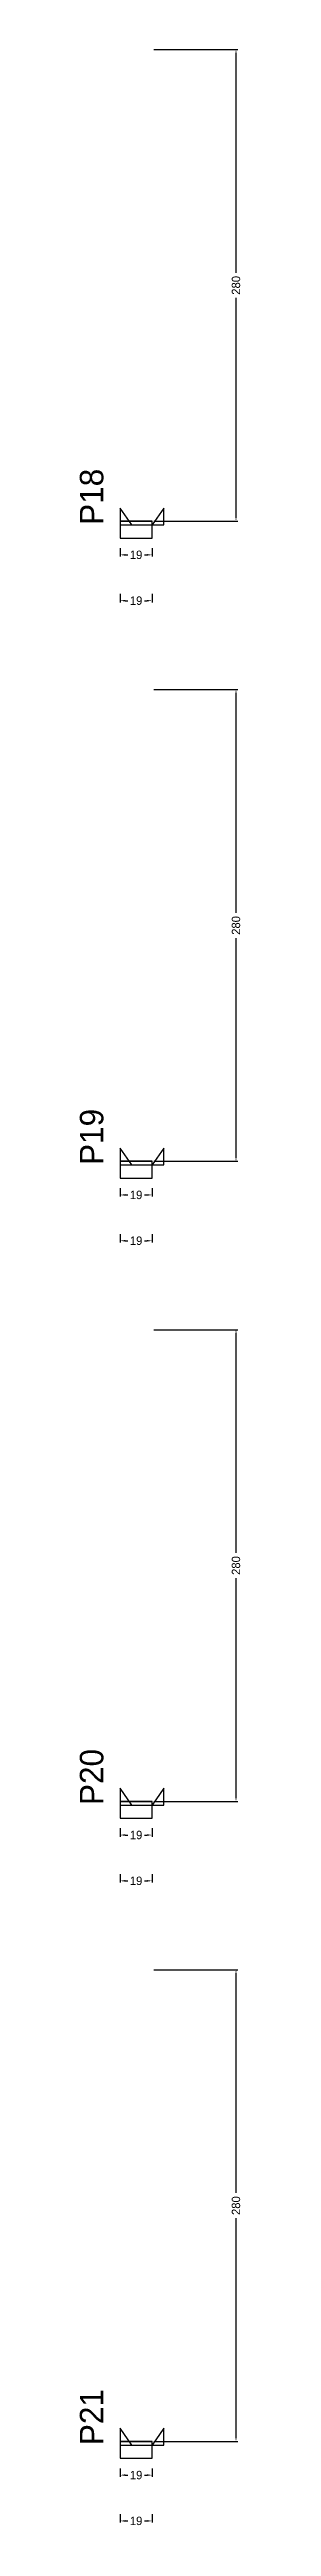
# Model space of a CAD drawing. Header units: centimetres. Extents: x -10500 to 4105, y -36866 to 295.
# Drawn here: x 3976 to 4072, y -7648 to -6178 of the extents above; entities that cross this region are included whole.
import ezdxf

# ---------------------------------------------------------------- set-up
doc = ezdxf.new("R2010")
doc.units = ezdxf.units.CM
for name, color, linetype in [('NOMENCLATURA', 7, 'Continuous'), ('SARR_2.2x10', 60, 'Continuous'), ('SARR_2.2x7', 40, 'Continuous')]:
    doc.layers.add(name, color=color, linetype=linetype)
doc.dimstyles.new('PAINEL-NOVA', dxfattribs={"dimtxt": 5, "dimasz": 3, "dimexe": 1, "dimexo": 1, "dimgap": 1, "dimtad": 1, "dimcen": 2.5, "dimazin": 3, "dimtfac": 1, "dimtmove": 0, "dimatfit": 3})

msp = doc.modelspace()

# ---------------------------------------------------------------- texts
at = {"layer": 'NOMENCLATURA'}
for s, p in [('P18', (3990, -6460)), ('P19', (3990, -6840)), ('P20', (3990, -7220)), ('P21', (3990, -7600))]:
    msp.add_text(s, height=14, rotation=90, dxfattribs=at).set_placement(p)

# ---------------------------------------------------------------- blocks, each defined once
blk = doc.blocks.new('_CLOSEDFILLED')
at = {"color": 0, "linetype": 'BYBLOCK'}
blk.add_solid([(-1, 0.16), (0, 0), (-1, -0.16)], dxfattribs=at)
blk = doc.blocks.new('*D541')
for p, q in [((4000, -7613.8), (4000, -7618.8)), ((4019, -7613.8), (4019, -7618.8)), ((4003, -7617.8), (4004.5, -7617.8)), ((4014.5, -7617.8), (4016, -7617.8))]:
    blk.add_line(p, q)
at = {"layer": 'Defpoints'}
for p in [(4000, -7612.8), (4019, -7612.8), (4000, -7617.8)]:
    blk.add_point(p, dxfattribs=at)
at = {"layer": 'SARR_2.2x10', "xscale": 3, "yscale": 3, "rotation": 180}
blk.add_blockref('_CLOSEDFILLED', (4000, -7617.8), dxfattribs=at)
at = {"layer": 'SARR_2.2x10', "xscale": 3, "yscale": 3}
blk.add_blockref('_CLOSEDFILLED', (4019, -7617.8), dxfattribs=at)
at = {"layer": 'SARR_2.2x10', "insert": (4009.5, -7617.8), "char_height": 5, "attachment_point": 5}
blk.add_mtext('19', dxfattribs=at)
blk = doc.blocks.new('*D542')
for p, q in [((4020, -7317.8), (4070, -7317.8)), ((4069, -7450.3), (4069, -7320.8)), ((4069, -7594.8), (4069, -7465.3)), ((4020, -7597.8), (4070, -7597.8))]:
    blk.add_line(p, q)
at = {"layer": 'Defpoints'}
for p in [(4019, -7317.8), (4019, -7597.8), (4069, -7597.8)]:
    blk.add_point(p, dxfattribs=at)
at = {"layer": 'SARR_2.2x10', "xscale": 3, "yscale": 3}
for p, rotation in [((4069, -7317.8), 90), ((4069, -7597.8), 270)]:
    blk.add_blockref('_CLOSEDFILLED', p, dxfattribs=dict(at, rotation=rotation))
at = {"layer": 'SARR_2.2x10', "insert": (4069, -7457.8), "char_height": 5, "attachment_point": 5, "rotation": 90}
blk.add_mtext('280', dxfattribs=at)
blk = doc.blocks.new('*D543')
for p, q in [((4020, -7317.8), (4070, -7317.8)), ((4069, -7450.3), (4069, -7320.8)), ((4069, -7594.8), (4069, -7465.3)), ((4020, -7597.8), (4070, -7597.8))]:
    blk.add_line(p, q)
at = {"layer": 'Defpoints'}
for p in [(4019, -7317.8), (4019, -7597.8), (4069, -7597.8)]:
    blk.add_point(p, dxfattribs=at)
at = {"layer": 'SARR_2.2x10', "xscale": 3, "yscale": 3}
for p, rotation in [((4069, -7317.8), 90), ((4069, -7597.8), 270)]:
    blk.add_blockref('_CLOSEDFILLED', p, dxfattribs=dict(at, rotation=rotation))
at = {"layer": 'SARR_2.2x10', "insert": (4069, -7457.8), "char_height": 5, "attachment_point": 5, "rotation": 90}
blk.add_mtext('280', dxfattribs=at)
blk = doc.blocks.new('*D544')
for p, q in [((4020, -7317.8), (4070, -7317.8)), ((4069, -7450.3), (4069, -7320.8)), ((4069, -7594.8), (4069, -7465.3)), ((4020, -7597.8), (4070, -7597.8))]:
    blk.add_line(p, q)
at = {"layer": 'Defpoints'}
for p in [(4019, -7317.8), (4019, -7597.8), (4069, -7597.8)]:
    blk.add_point(p, dxfattribs=at)
at = {"layer": 'SARR_2.2x10', "xscale": 3, "yscale": 3}
for p, rotation in [((4069, -7317.8), 90), ((4069, -7597.8), 270)]:
    blk.add_blockref('_CLOSEDFILLED', p, dxfattribs=dict(at, rotation=rotation))
at = {"layer": 'SARR_2.2x10', "insert": (4069, -7457.8), "char_height": 5, "attachment_point": 5, "rotation": 90}
blk.add_mtext('280', dxfattribs=at)
blk = doc.blocks.new('*D545')
for p, q in [((4020, -7317.8), (4070, -7317.8)), ((4069, -7450.3), (4069, -7320.8)), ((4069, -7594.8), (4069, -7465.3)), ((4020, -7597.8), (4070, -7597.8))]:
    blk.add_line(p, q)
at = {"layer": 'Defpoints'}
for p in [(4019, -7317.8), (4019, -7597.8), (4069, -7597.8)]:
    blk.add_point(p, dxfattribs=at)
at = {"layer": 'SARR_2.2x10', "xscale": 3, "yscale": 3}
for p, rotation in [((4069, -7317.8), 90), ((4069, -7597.8), 270)]:
    blk.add_blockref('_CLOSEDFILLED', p, dxfattribs=dict(at, rotation=rotation))
at = {"layer": 'SARR_2.2x10', "insert": (4069, -7457.8), "char_height": 5, "attachment_point": 5, "rotation": 90}
blk.add_mtext('280', dxfattribs=at)
blk = doc.blocks.new('*D546')
for p, q in [((4000, -7641), (4000, -7646)), ((4003, -7645), (4004.5, -7645)), ((4014.5, -7645), (4016, -7645)), ((4019, -7641), (4019, -7646))]:
    blk.add_line(p, q)
at = {"layer": 'Defpoints'}
for p in [(4000, -7640), (4000, -7645), (4019, -7640)]:
    blk.add_point(p, dxfattribs=at)
at = {"layer": 'SARR_2.2x10', "xscale": 3, "yscale": 3, "rotation": 180}
blk.add_blockref('_CLOSEDFILLED', (4000, -7645), dxfattribs=at)
at = {"layer": 'SARR_2.2x10', "xscale": 3, "yscale": 3}
blk.add_blockref('_CLOSEDFILLED', (4019, -7645), dxfattribs=at)
at = {"layer": 'SARR_2.2x10', "insert": (4009.5, -7645), "char_height": 5, "attachment_point": 5}
blk.add_mtext('19', dxfattribs=at)
blk = doc.blocks.new('GRA-E')
at = {"layer": 'SARR_2.2x7'}
blk.add_lwpolyline([(0, 0), (7, 0), (0, 10)], close=True, dxfattribs=at)
blk = doc.blocks.new('GRA-D')
at = {"layer": 'SARR_2.2x7'}
blk.add_lwpolyline([(0, 0), (7, 0), (7, 10)], close=True, dxfattribs=at)
blk = doc.blocks.new('*D515')
for p, q in [((4000, -7233.8), (4000, -7238.8)), ((4019, -7233.8), (4019, -7238.8)), ((4003, -7237.8), (4004.5, -7237.8)), ((4014.5, -7237.8), (4016, -7237.8))]:
    blk.add_line(p, q)
at = {"layer": 'Defpoints'}
for p in [(4000, -7232.8), (4019, -7232.8), (4000, -7237.8)]:
    blk.add_point(p, dxfattribs=at)
at = {"layer": 'SARR_2.2x10', "xscale": 3, "yscale": 3, "rotation": 180}
blk.add_blockref('_CLOSEDFILLED', (4000, -7237.8), dxfattribs=at)
at = {"layer": 'SARR_2.2x10', "xscale": 3, "yscale": 3}
blk.add_blockref('_CLOSEDFILLED', (4019, -7237.8), dxfattribs=at)
at = {"layer": 'SARR_2.2x10', "insert": (4009.5, -7237.8), "char_height": 5, "attachment_point": 5}
blk.add_mtext('19', dxfattribs=at)
blk = doc.blocks.new('*D516')
for p, q in [((4020, -6937.8), (4070, -6937.8)), ((4069, -7070.3), (4069, -6940.8)), ((4069, -7214.8), (4069, -7085.3)), ((4020, -7217.8), (4070, -7217.8))]:
    blk.add_line(p, q)
at = {"layer": 'Defpoints'}
for p in [(4019, -6937.8), (4019, -7217.8), (4069, -7217.8)]:
    blk.add_point(p, dxfattribs=at)
at = {"layer": 'SARR_2.2x10', "xscale": 3, "yscale": 3}
for p, rotation in [((4069, -6937.8), 90), ((4069, -7217.8), 270)]:
    blk.add_blockref('_CLOSEDFILLED', p, dxfattribs=dict(at, rotation=rotation))
at = {"layer": 'SARR_2.2x10', "insert": (4069, -7077.8), "char_height": 5, "attachment_point": 5, "rotation": 90}
blk.add_mtext('280', dxfattribs=at)
blk = doc.blocks.new('*D517')
for p, q in [((4020, -6937.8), (4070, -6937.8)), ((4069, -7070.3), (4069, -6940.8)), ((4069, -7214.8), (4069, -7085.3)), ((4020, -7217.8), (4070, -7217.8))]:
    blk.add_line(p, q)
at = {"layer": 'Defpoints'}
for p in [(4019, -6937.8), (4019, -7217.8), (4069, -7217.8)]:
    blk.add_point(p, dxfattribs=at)
at = {"layer": 'SARR_2.2x10', "xscale": 3, "yscale": 3}
for p, rotation in [((4069, -6937.8), 90), ((4069, -7217.8), 270)]:
    blk.add_blockref('_CLOSEDFILLED', p, dxfattribs=dict(at, rotation=rotation))
at = {"layer": 'SARR_2.2x10', "insert": (4069, -7077.8), "char_height": 5, "attachment_point": 5, "rotation": 90}
blk.add_mtext('280', dxfattribs=at)
blk = doc.blocks.new('*D518')
for p, q in [((4020, -6937.8), (4070, -6937.8)), ((4069, -7070.3), (4069, -6940.8)), ((4069, -7214.8), (4069, -7085.3)), ((4020, -7217.8), (4070, -7217.8))]:
    blk.add_line(p, q)
at = {"layer": 'Defpoints'}
for p in [(4019, -6937.8), (4019, -7217.8), (4069, -7217.8)]:
    blk.add_point(p, dxfattribs=at)
at = {"layer": 'SARR_2.2x10', "xscale": 3, "yscale": 3}
for p, rotation in [((4069, -6937.8), 90), ((4069, -7217.8), 270)]:
    blk.add_blockref('_CLOSEDFILLED', p, dxfattribs=dict(at, rotation=rotation))
at = {"layer": 'SARR_2.2x10', "insert": (4069, -7077.8), "char_height": 5, "attachment_point": 5, "rotation": 90}
blk.add_mtext('280', dxfattribs=at)
blk = doc.blocks.new('*D519')
for p, q in [((4020, -6937.8), (4070, -6937.8)), ((4069, -7070.3), (4069, -6940.8)), ((4069, -7214.8), (4069, -7085.3)), ((4020, -7217.8), (4070, -7217.8))]:
    blk.add_line(p, q)
at = {"layer": 'Defpoints'}
for p in [(4019, -6937.8), (4019, -7217.8), (4069, -7217.8)]:
    blk.add_point(p, dxfattribs=at)
at = {"layer": 'SARR_2.2x10', "xscale": 3, "yscale": 3}
for p, rotation in [((4069, -6937.8), 90), ((4069, -7217.8), 270)]:
    blk.add_blockref('_CLOSEDFILLED', p, dxfattribs=dict(at, rotation=rotation))
at = {"layer": 'SARR_2.2x10', "insert": (4069, -7077.8), "char_height": 5, "attachment_point": 5, "rotation": 90}
blk.add_mtext('280', dxfattribs=at)
blk = doc.blocks.new('*D520')
for p, q in [((4000, -7261), (4000, -7266)), ((4019, -7261), (4019, -7266)), ((4003, -7265), (4004.5, -7265)), ((4014.5, -7265), (4016, -7265))]:
    blk.add_line(p, q)
at = {"layer": 'Defpoints'}
for p in [(4000, -7260), (4019, -7260), (4000, -7265)]:
    blk.add_point(p, dxfattribs=at)
at = {"layer": 'SARR_2.2x10', "xscale": 3, "yscale": 3, "rotation": 180}
blk.add_blockref('_CLOSEDFILLED', (4000, -7265), dxfattribs=at)
at = {"layer": 'SARR_2.2x10', "xscale": 3, "yscale": 3}
blk.add_blockref('_CLOSEDFILLED', (4019, -7265), dxfattribs=at)
at = {"layer": 'SARR_2.2x10', "insert": (4009.5, -7265), "char_height": 5, "attachment_point": 5}
blk.add_mtext('19', dxfattribs=at)
blk = doc.blocks.new('*D489')
for p, q in [((4000, -6853.8), (4000, -6858.8)), ((4003, -6857.8), (4004.5, -6857.8)), ((4014.5, -6857.8), (4016, -6857.8)), ((4019, -6853.8), (4019, -6858.8))]:
    blk.add_line(p, q)
at = {"layer": 'Defpoints'}
for p in [(4000, -6852.8), (4000, -6857.8), (4019, -6852.8)]:
    blk.add_point(p, dxfattribs=at)
at = {"layer": 'SARR_2.2x10', "xscale": 3, "yscale": 3, "rotation": 180}
blk.add_blockref('_CLOSEDFILLED', (4000, -6857.8), dxfattribs=at)
at = {"layer": 'SARR_2.2x10', "xscale": 3, "yscale": 3}
blk.add_blockref('_CLOSEDFILLED', (4019, -6857.8), dxfattribs=at)
at = {"layer": 'SARR_2.2x10', "insert": (4009.5, -6857.8), "char_height": 5, "attachment_point": 5}
blk.add_mtext('19', dxfattribs=at)
blk = doc.blocks.new('*D490')
for p, q in [((4020, -6557.8), (4070, -6557.8)), ((4069, -6690.3), (4069, -6560.8)), ((4069, -6834.8), (4069, -6705.3)), ((4020, -6837.8), (4070, -6837.8))]:
    blk.add_line(p, q)
at = {"layer": 'Defpoints'}
for p in [(4019, -6557.8), (4019, -6837.8), (4069, -6837.8)]:
    blk.add_point(p, dxfattribs=at)
at = {"layer": 'SARR_2.2x10', "xscale": 3, "yscale": 3}
for p, rotation in [((4069, -6557.8), 90), ((4069, -6837.8), 270)]:
    blk.add_blockref('_CLOSEDFILLED', p, dxfattribs=dict(at, rotation=rotation))
at = {"layer": 'SARR_2.2x10', "insert": (4069, -6697.8), "char_height": 5, "attachment_point": 5, "rotation": 90}
blk.add_mtext('280', dxfattribs=at)
blk = doc.blocks.new('*D491')
for p, q in [((4020, -6557.8), (4070, -6557.8)), ((4069, -6690.3), (4069, -6560.8)), ((4069, -6834.8), (4069, -6705.3)), ((4020, -6837.8), (4070, -6837.8))]:
    blk.add_line(p, q)
at = {"layer": 'Defpoints'}
for p in [(4019, -6557.8), (4019, -6837.8), (4069, -6837.8)]:
    blk.add_point(p, dxfattribs=at)
at = {"layer": 'SARR_2.2x10', "xscale": 3, "yscale": 3}
for p, rotation in [((4069, -6557.8), 90), ((4069, -6837.8), 270)]:
    blk.add_blockref('_CLOSEDFILLED', p, dxfattribs=dict(at, rotation=rotation))
at = {"layer": 'SARR_2.2x10', "insert": (4069, -6697.8), "char_height": 5, "attachment_point": 5, "rotation": 90}
blk.add_mtext('280', dxfattribs=at)
blk = doc.blocks.new('*D492')
for p, q in [((4020, -6557.8), (4070, -6557.8)), ((4069, -6690.3), (4069, -6560.8)), ((4069, -6834.8), (4069, -6705.3)), ((4020, -6837.8), (4070, -6837.8))]:
    blk.add_line(p, q)
at = {"layer": 'Defpoints'}
for p in [(4019, -6557.8), (4019, -6837.8), (4069, -6837.8)]:
    blk.add_point(p, dxfattribs=at)
at = {"layer": 'SARR_2.2x10', "xscale": 3, "yscale": 3}
for p, rotation in [((4069, -6557.8), 90), ((4069, -6837.8), 270)]:
    blk.add_blockref('_CLOSEDFILLED', p, dxfattribs=dict(at, rotation=rotation))
at = {"layer": 'SARR_2.2x10', "insert": (4069, -6697.8), "char_height": 5, "attachment_point": 5, "rotation": 90}
blk.add_mtext('280', dxfattribs=at)
blk = doc.blocks.new('*D493')
for p, q in [((4020, -6557.8), (4070, -6557.8)), ((4069, -6690.3), (4069, -6560.8)), ((4069, -6834.8), (4069, -6705.3)), ((4020, -6837.8), (4070, -6837.8))]:
    blk.add_line(p, q)
at = {"layer": 'Defpoints'}
for p in [(4019, -6557.8), (4019, -6837.8), (4069, -6837.8)]:
    blk.add_point(p, dxfattribs=at)
at = {"layer": 'SARR_2.2x10', "xscale": 3, "yscale": 3}
for p, rotation in [((4069, -6557.8), 90), ((4069, -6837.8), 270)]:
    blk.add_blockref('_CLOSEDFILLED', p, dxfattribs=dict(at, rotation=rotation))
at = {"layer": 'SARR_2.2x10', "insert": (4069, -6697.8), "char_height": 5, "attachment_point": 5, "rotation": 90}
blk.add_mtext('280', dxfattribs=at)
blk = doc.blocks.new('*D494')
for p, q in [((4000, -6881), (4000, -6886)), ((4019, -6881), (4019, -6886)), ((4003, -6885), (4004.5, -6885)), ((4014.5, -6885), (4016, -6885))]:
    blk.add_line(p, q)
at = {"layer": 'Defpoints'}
for p in [(4000, -6880), (4019, -6880), (4000, -6885)]:
    blk.add_point(p, dxfattribs=at)
at = {"layer": 'SARR_2.2x10', "xscale": 3, "yscale": 3, "rotation": 180}
blk.add_blockref('_CLOSEDFILLED', (4000, -6885), dxfattribs=at)
at = {"layer": 'SARR_2.2x10', "xscale": 3, "yscale": 3}
blk.add_blockref('_CLOSEDFILLED', (4019, -6885), dxfattribs=at)
at = {"layer": 'SARR_2.2x10', "insert": (4009.5, -6885), "char_height": 5, "attachment_point": 5}
blk.add_mtext('19', dxfattribs=at)
blk = doc.blocks.new('*D463')
for p, q in [((4000, -6473.8), (4000, -6478.8)), ((4003, -6477.8), (4004.5, -6477.8)), ((4014.5, -6477.8), (4016, -6477.8)), ((4019, -6473.8), (4019, -6478.8))]:
    blk.add_line(p, q)
at = {"layer": 'Defpoints'}
for p in [(4000, -6472.8), (4000, -6477.8), (4019, -6472.8)]:
    blk.add_point(p, dxfattribs=at)
at = {"layer": 'SARR_2.2x10', "xscale": 3, "yscale": 3, "rotation": 180}
blk.add_blockref('_CLOSEDFILLED', (4000, -6477.8), dxfattribs=at)
at = {"layer": 'SARR_2.2x10', "xscale": 3, "yscale": 3}
blk.add_blockref('_CLOSEDFILLED', (4019, -6477.8), dxfattribs=at)
at = {"layer": 'SARR_2.2x10', "insert": (4009.5, -6477.8), "char_height": 5, "attachment_point": 5}
blk.add_mtext('19', dxfattribs=at)
blk = doc.blocks.new('*D464')
for p, q in [((4020, -6177.8), (4070, -6177.8)), ((4069, -6310.3), (4069, -6180.8)), ((4069, -6454.8), (4069, -6325.3)), ((4020, -6457.8), (4070, -6457.8))]:
    blk.add_line(p, q)
at = {"layer": 'Defpoints'}
for p in [(4019, -6177.8), (4019, -6457.8), (4069, -6457.8)]:
    blk.add_point(p, dxfattribs=at)
at = {"layer": 'SARR_2.2x10', "xscale": 3, "yscale": 3}
for p, rotation in [((4069, -6177.8), 90), ((4069, -6457.8), 270)]:
    blk.add_blockref('_CLOSEDFILLED', p, dxfattribs=dict(at, rotation=rotation))
at = {"layer": 'SARR_2.2x10', "insert": (4069, -6317.8), "char_height": 5, "attachment_point": 5, "rotation": 90}
blk.add_mtext('280', dxfattribs=at)
blk = doc.blocks.new('*D465')
for p, q in [((4020, -6177.8), (4070, -6177.8)), ((4069, -6310.3), (4069, -6180.8)), ((4069, -6454.8), (4069, -6325.3)), ((4020, -6457.8), (4070, -6457.8))]:
    blk.add_line(p, q)
at = {"layer": 'Defpoints'}
for p in [(4019, -6177.8), (4019, -6457.8), (4069, -6457.8)]:
    blk.add_point(p, dxfattribs=at)
at = {"layer": 'SARR_2.2x10', "xscale": 3, "yscale": 3}
for p, rotation in [((4069, -6177.8), 90), ((4069, -6457.8), 270)]:
    blk.add_blockref('_CLOSEDFILLED', p, dxfattribs=dict(at, rotation=rotation))
at = {"layer": 'SARR_2.2x10', "insert": (4069, -6317.8), "char_height": 5, "attachment_point": 5, "rotation": 90}
blk.add_mtext('280', dxfattribs=at)
blk = doc.blocks.new('*D466')
for p, q in [((4020, -6177.8), (4070, -6177.8)), ((4069, -6310.3), (4069, -6180.8)), ((4069, -6454.8), (4069, -6325.3)), ((4020, -6457.8), (4070, -6457.8))]:
    blk.add_line(p, q)
at = {"layer": 'Defpoints'}
for p in [(4019, -6177.8), (4019, -6457.8), (4069, -6457.8)]:
    blk.add_point(p, dxfattribs=at)
at = {"layer": 'SARR_2.2x10', "xscale": 3, "yscale": 3}
for p, rotation in [((4069, -6177.8), 90), ((4069, -6457.8), 270)]:
    blk.add_blockref('_CLOSEDFILLED', p, dxfattribs=dict(at, rotation=rotation))
at = {"layer": 'SARR_2.2x10', "insert": (4069, -6317.8), "char_height": 5, "attachment_point": 5, "rotation": 90}
blk.add_mtext('280', dxfattribs=at)
blk = doc.blocks.new('*D467')
for p, q in [((4020, -6177.8), (4070, -6177.8)), ((4069, -6310.3), (4069, -6180.8)), ((4069, -6454.8), (4069, -6325.3)), ((4020, -6457.8), (4070, -6457.8))]:
    blk.add_line(p, q)
at = {"layer": 'Defpoints'}
for p in [(4019, -6177.8), (4019, -6457.8), (4069, -6457.8)]:
    blk.add_point(p, dxfattribs=at)
at = {"layer": 'SARR_2.2x10', "xscale": 3, "yscale": 3}
for p, rotation in [((4069, -6177.8), 90), ((4069, -6457.8), 270)]:
    blk.add_blockref('_CLOSEDFILLED', p, dxfattribs=dict(at, rotation=rotation))
at = {"layer": 'SARR_2.2x10', "insert": (4069, -6317.8), "char_height": 5, "attachment_point": 5, "rotation": 90}
blk.add_mtext('280', dxfattribs=at)
blk = doc.blocks.new('*D468')
for p, q in [((4000, -6501), (4000, -6506)), ((4003, -6505), (4004.5, -6505)), ((4014.5, -6505), (4016, -6505)), ((4019, -6501), (4019, -6506))]:
    blk.add_line(p, q)
at = {"layer": 'Defpoints'}
for p in [(4000, -6500), (4000, -6505), (4019, -6500)]:
    blk.add_point(p, dxfattribs=at)
at = {"layer": 'SARR_2.2x10', "xscale": 3, "yscale": 3, "rotation": 180}
blk.add_blockref('_CLOSEDFILLED', (4000, -6505), dxfattribs=at)
at = {"layer": 'SARR_2.2x10', "xscale": 3, "yscale": 3}
blk.add_blockref('_CLOSEDFILLED', (4019, -6505), dxfattribs=at)
at = {"layer": 'SARR_2.2x10', "insert": (4009.5, -6505), "char_height": 5, "attachment_point": 5}
blk.add_mtext('19', dxfattribs=at)

# ---------------------------------------------------------------- dimensions: what is measured, and where the dimension line sits
at = {"layer": 'SARR_2.2x10'}
for base, p1, p2, picture, middle in [((4069, -6457.8), (4019, -6457.8), (4019, -6177.8), '*D464', (4069, -6317.8)), ((4069, -6457.8), (4019, -6457.8), (4019, -6177.8), '*D465', (4069, -6317.8)), ((4069, -6457.8), (4019, -6457.8), (4019, -6177.8), '*D466', (4069, -6317.8)), ((4069, -6457.8), (4019, -6457.8), (4019, -6177.8), '*D467', (4069, -6317.8)), ((4069, -6837.8), (4019, -6837.8), (4019, -6557.8), '*D490', (4069, -6697.8)), ((4069, -6837.8), (4019, -6837.8), (4019, -6557.8), '*D491', (4069, -6697.8)), ((4069, -6837.8), (4019, -6837.8), (4019, -6557.8), '*D492', (4069, -6697.8)), ((4069, -6837.8), (4019, -6837.8), (4019, -6557.8), '*D493', (4069, -6697.8)), ((4069, -7217.8), (4019, -7217.8), (4019, -6937.8), '*D516', (4069, -7077.8)), ((4069, -7217.8), (4019, -7217.8), (4019, -6937.8), '*D517', (4069, -7077.8)), ((4069, -7217.8), (4019, -7217.8), (4019, -6937.8), '*D518', (4069, -7077.8)), ((4069, -7217.8), (4019, -7217.8), (4019, -6937.8), '*D519', (4069, -7077.8)), ((4069, -7597.8), (4019, -7597.8), (4019, -7317.8), '*D542', (4069, -7457.8)), ((4069, -7597.8), (4019, -7597.8), (4019, -7317.8), '*D543', (4069, -7457.8)), ((4069, -7597.8), (4019, -7597.8), (4019, -7317.8), '*D544', (4069, -7457.8)), ((4069, -7597.8), (4019, -7597.8), (4019, -7317.8), '*D545', (4069, -7457.8))]:
    dim = msp.add_linear_dim(base=base, p1=p1, p2=p2, angle=90, dimstyle='PAINEL-NOVA', dxfattribs=at)
    dim.commit()
    dim.dimension.update_dxf_attribs({"geometry": picture, "text_midpoint": middle})
for base, p1, p2, picture, middle in [((4000, -6477.8), (4000, -6472.8), (4019, -6472.8), '*D463', (4009.5, -6477.8)), ((4000, -6505), (4000, -6500), (4019, -6500), '*D468', (4009.5, -6505)), ((4000, -6857.8), (4000, -6852.8), (4019, -6852.8), '*D489', (4009.5, -6857.8)), ((4000, -6885), (4000, -6880), (4019, -6880), '*D494', (4009.5, -6885)), ((4000, -7237.8), (4000, -7232.8), (4019, -7232.8), '*D515', (4009.5, -7237.8)), ((4000, -7265), (4000, -7260), (4019, -7260), '*D520', (4009.5, -7265)), ((4000, -7617.8), (4000, -7612.8), (4019, -7612.8), '*D541', (4009.5, -7617.8)), ((4000, -7645), (4000, -7640), (4019, -7640), '*D546', (4009.5, -7645))]:
    dim = msp.add_linear_dim(base=base, p1=p1, p2=p2, dimstyle='PAINEL-NOVA', dxfattribs=at)
    dim.commit()
    dim.dimension.update_dxf_attribs({"geometry": picture, "text_midpoint": middle})

# ---------------------------------------------------------------- linework, layer by layer
at = {"layer": 'SARR_2.2x10'}
for p, q in [((4019, -6457.8), (4000, -6457.8)), ((4000, -6457.8), (4000, -6467.8)), ((4000, -6467.8), (4019, -6467.8)), ((4019, -6467.8), (4019, -6457.8)), ((4019, -6837.8), (4000, -6837.8)), ((4000, -6837.8), (4000, -6847.8)), ((4000, -6847.8), (4019, -6847.8)), ((4019, -6847.8), (4019, -6837.8)), ((4019, -7217.8), (4000, -7217.8)), ((4000, -7217.8), (4000, -7227.8)), ((4019, -7227.8), (4019, -7217.8)), ((4000, -7227.8), (4019, -7227.8)), ((4019, -7597.8), (4000, -7597.8)), ((4000, -7597.8), (4000, -7607.8)), ((4019, -7607.8), (4019, -7597.8)), ((4000, -7607.8), (4019, -7607.8))]:
    msp.add_line(p, q, dxfattribs=at)
at = {"layer": 'SARR_2.2x7'}
for p, q in [((4019, -6457.8), (4000, -6457.8)), ((4000, -6457.8), (4000, -6460)), ((4000, -6457.8), (4007, -6457.8)), ((4000, -6457.8), (4007, -6457.8)), ((4000, -6457.8), (4007, -6457.8)), ((4000, -6457.8), (4007, -6457.8)), ((4000, -6460), (4019, -6460)), ((4007, -6457.8), (4019, -6457.8)), ((4007, -6457.8), (4019, -6457.8)), ((4007, -6457.8), (4019, -6457.8)), ((4007, -6457.8), (4019, -6457.8)), ((4019, -6460), (4019, -6457.8)), ((4019, -6837.8), (4000, -6837.8)), ((4000, -6837.8), (4000, -6840)), ((4000, -6837.8), (4007, -6837.8)), ((4000, -6837.8), (4007, -6837.8)), ((4000, -6837.8), (4007, -6837.8)), ((4000, -6837.8), (4007, -6837.8)), ((4000, -6840), (4019, -6840)), ((4007, -6837.8), (4019, -6837.8)), ((4007, -6837.8), (4019, -6837.8)), ((4007, -6837.8), (4019, -6837.8)), ((4007, -6837.8), (4019, -6837.8)), ((4019, -6840), (4019, -6837.8)), ((4019, -7217.8), (4000, -7217.8)), ((4000, -7217.8), (4000, -7220)), ((4000, -7217.8), (4007, -7217.8)), ((4000, -7217.8), (4007, -7217.8)), ((4000, -7217.8), (4007, -7217.8)), ((4000, -7217.8), (4007, -7217.8)), ((4000, -7220), (4019, -7220)), ((4007, -7217.8), (4019, -7217.8)), ((4007, -7217.8), (4019, -7217.8)), ((4007, -7217.8), (4019, -7217.8)), ((4007, -7217.8), (4019, -7217.8)), ((4019, -7220), (4019, -7217.8)), ((4019, -7597.8), (4000, -7597.8)), ((4000, -7597.8), (4000, -7600)), ((4000, -7597.8), (4007, -7597.8)), ((4000, -7597.8), (4007, -7597.8)), ((4000, -7597.8), (4007, -7597.8)), ((4000, -7597.8), (4007, -7597.8)), ((4000, -7600), (4019, -7600)), ((4007, -7597.8), (4019, -7597.8)), ((4007, -7597.8), (4019, -7597.8)), ((4007, -7597.8), (4019, -7597.8)), ((4007, -7597.8), (4019, -7597.8)), ((4019, -7600), (4019, -7597.8))]:
    msp.add_line(p, q, dxfattribs=at)

# ---------------------------------------------------------------- block references
for name, p in [('GRA-E', (4000, -6460)), ('GRA-D', (4019, -6460)), ('GRA-E', (4000, -6840)), ('GRA-D', (4019, -6840)), ('GRA-E', (4000, -7220)), ('GRA-D', (4019, -7220)), ('GRA-E', (4000, -7600)), ('GRA-D', (4019, -7600))]:
    msp.add_blockref(name, p, dxfattribs=at)

msp.set_redraw_order([(e.dxf.handle, doc.entitydb.next_handle()) for e in msp.query("TEXT MTEXT ATTDEF DIMENSION ARC_DIMENSION")])  # texts and dimensions are drawn at this point

doc.saveas('drawing.dxf')
